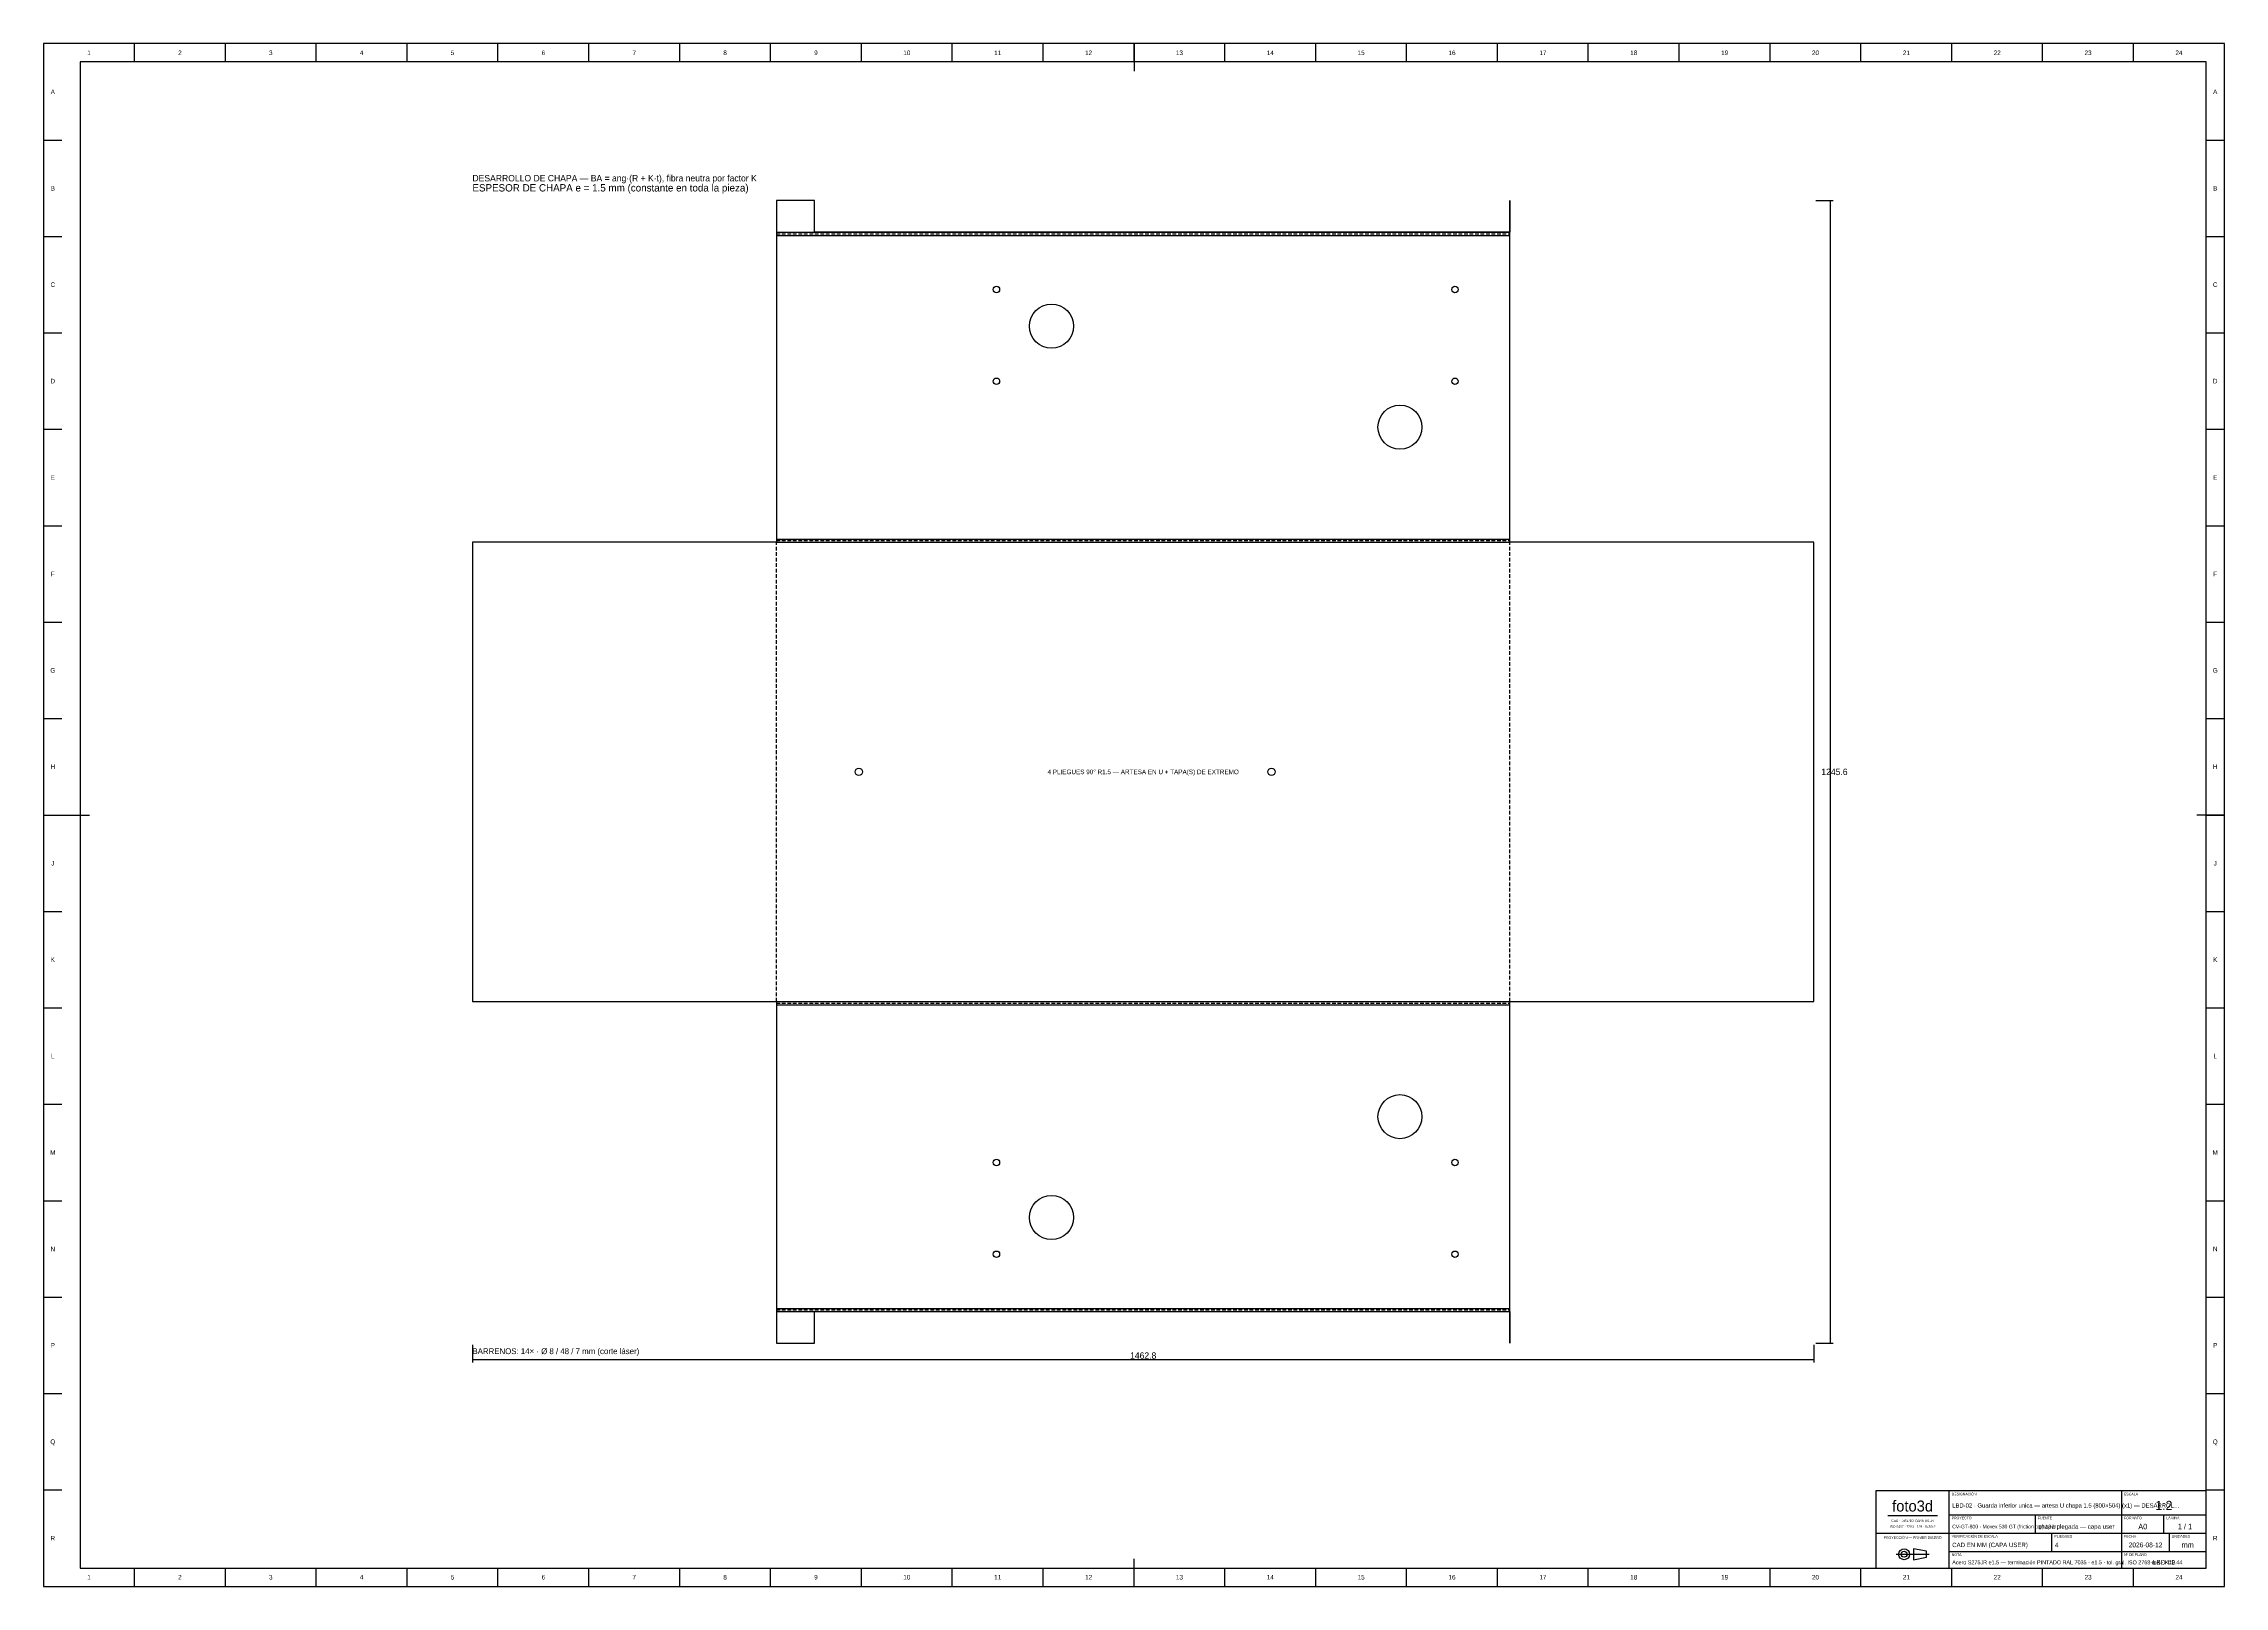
# Model space of a CAD drawing. Extents: x 0 to 2378, y 0 to 1682.
import ezdxf
from ezdxf.enums import TextEntityAlignment as Align

# ---------------------------------------------------------------- set-up
doc = ezdxf.new("R2010")
doc.units = 0
doc.linetypes.add('DASHED', pattern=[6, 4, -2])
for name, color, linetype in [('COTAS', 7, 'CONTINUOUS'), ('FINA', 7, 'CONTINUOUS'), ('NORMA', 7, 'CONTINUOUS'), ('PLIEGUE', 1, 'DASHED'), ('TEXTO', 7, 'CONTINUOUS'), ('VISIBLE', 7, 'CONTINUOUS')]:
    doc.layers.add(name, color=color, linetype=linetype)

msp = doc.modelspace()

# ---------------------------------------------------------------- linework, layer by layer
at = {"layer": 'COTAS'}
for p, q in [((1932.39, 1510.785), (1951.39, 1510.785)), ((1948.39, 265.215), (1948.39, 1510.785)), ((467.61, 263.215), (467.61, 244.215)), ((1930.39, 263.215), (1930.39, 244.215)), ((1932.39, 265.215), (1951.39, 265.215)), ((467.61, 247.215), (1930.39, 247.215))]:
    msp.add_line(p, q, dxfattribs=at)
for points in [[(1948.39, 1510.785), (1949.29, 1505.785), (1947.49, 1505.785)], [(1948.39, 265.215), (1949.29, 270.215), (1947.49, 270.215)], [(467.61, 247.215), (472.61, 248.115), (472.61, 246.315)], [(1930.39, 247.215), (1925.39, 248.115), (1925.39, 246.315)]]:
    msp.add_solid(points, dxfattribs=at)
at = {"layer": 'FINA'}
for p, q in [((2378, 1682), (0, 1682)), ((0, 1682), (0, 0)), ((99.0833, 1662), (99.0833, 1682)), ((198.1667, 1662), (198.1667, 1682)), ((297.25, 1662), (297.25, 1682)), ((396.3333, 1662), (396.3333, 1682)), ((495.4167, 1662), (495.4167, 1682)), ((594.5, 1662), (594.5, 1682)), ((693.5833, 1662), (693.5833, 1682)), ((792.6667, 1662), (792.6667, 1682)), ((891.75, 1662), (891.75, 1682)), ((990.8333, 1662), (990.8333, 1682)), ((1089.9167, 1662), (1089.9167, 1682)), ((1189, 1662), (1189, 1682)), ((1288.0833, 1662), (1288.0833, 1682)), ((1387.1667, 1662), (1387.1667, 1682)), ((1486.25, 1662), (1486.25, 1682)), ((1585.3333, 1662), (1585.3333, 1682)), ((1684.4167, 1662), (1684.4167, 1682)), ((1783.5, 1662), (1783.5, 1682)), ((1882.5833, 1662), (1882.5833, 1682)), ((1981.6667, 1662), (1981.6667, 1682)), ((2080.75, 1662), (2080.75, 1682)), ((2179.8333, 1662), (2179.8333, 1682)), ((2278.9167, 1662), (2278.9167, 1682)), ((2378, 0), (2378, 1682)), ((0, 1576.875), (20, 1576.875)), ((2358, 1576.875), (2378, 1576.875)), ((799, 1476.285), (1599, 1476.285)), ((0, 1471.75), (20, 1471.75)), ((799, 1472.895), (1599, 1472.895)), ((2358, 1471.75), (2378, 1471.75)), ((0, 1366.625), (20, 1366.625)), ((2358, 1366.625), (2378, 1366.625)), ((0, 1261.5), (20, 1261.5)), ((2358, 1261.5), (2378, 1261.5)), ((0, 1156.375), (20, 1156.375)), ((799, 1141.895), (1599, 1141.895)), ((2358, 1156.375), (2378, 1156.375)), ((799, 1138.505), (1599, 1138.505)), ((0, 1051.25), (20, 1051.25)), ((2358, 1051.25), (2378, 1051.25)), ((0, 946.125), (20, 946.125)), ((2358, 946.125), (2378, 946.125)), ((0, 841), (20, 841)), ((2358, 841), (2378, 841)), ((0, 735.875), (20, 735.875)), ((2358, 735.875), (2378, 735.875)), ((0, 630.75), (20, 630.75)), ((799, 637.505), (1599, 637.505)), ((799, 634.105), (1599, 634.105)), ((2358, 630.75), (2378, 630.75)), ((0, 525.625), (20, 525.625)), ((2358, 525.625), (2378, 525.625)), ((0, 420.5), (20, 420.5)), ((2358, 420.5), (2378, 420.5)), ((0, 315.375), (20, 315.375)), ((2358, 315.375), (2378, 315.375)), ((799, 303.105), (1599, 303.105)), ((799, 299.715), (1599, 299.715)), ((0, 210.25), (20, 210.25)), ((2358, 210.25), (2378, 210.25)), ((0, 105.125), (20, 105.125)), ((2358, 105.125), (2378, 105.125)), ((2011, 77.2), (2065, 77.2)), ((2078, 78), (2266, 78)), ((2172, 58), (2172, 78)), ((2266, 78), (2358, 78)), ((2312, 58), (2312, 78)), ((1998, 58), (2078, 58)), ((2078, 58), (2266, 58)), ((2190, 38), (2190, 58)), ((2266, 58), (2358, 58)), ((2318, 38), (2318, 58)), ((2020.06, 35), (2055.94, 35)), ((2078, 38), (2266, 38)), ((2266, 38), (2358, 38)), ((0, 0), (2378, 0)), ((99.0833, 0), (99.0833, 20)), ((198.1667, 0), (198.1667, 20)), ((297.25, 0), (297.25, 20)), ((396.3333, 0), (396.3333, 20)), ((495.4167, 0), (495.4167, 20)), ((594.5, 0), (594.5, 20)), ((693.5833, 0), (693.5833, 20)), ((792.6667, 0), (792.6667, 20)), ((891.75, 0), (891.75, 20)), ((990.8333, 0), (990.8333, 20)), ((1089.9167, 0), (1089.9167, 20)), ((1189, 0), (1189, 20)), ((1288.0833, 0), (1288.0833, 20)), ((1387.1667, 0), (1387.1667, 20)), ((1486.25, 0), (1486.25, 20)), ((1585.3333, 0), (1585.3333, 20)), ((1684.4167, 0), (1684.4167, 20)), ((1783.5, 0), (1783.5, 20)), ((1882.5833, 0), (1882.5833, 20)), ((1981.6667, 0), (1981.6667, 20)), ((2080.75, 0), (2080.75, 20)), ((2179.8333, 0), (2179.8333, 20)), ((2278.9167, 0), (2278.9167, 20))]:
    msp.add_line(p, q, dxfattribs=at)
at = {"layer": 'NORMA'}
for p, q in [((1189, 1682), (1189, 1652)), ((2358, 1662), (40, 1662)), ((40, 1662), (40, 20)), ((2358, 20), (2358, 1662)), ((0, 841), (50, 841)), ((2378, 841), (2348, 841)), ((2358, 104), (1998, 104)), ((1998, 104), (1998, 20)), ((2078, 20), (2078, 104)), ((2266, 20), (2266, 104)), ((2358, 20), (2358, 104)), ((1189, 0), (1189, 30)), ((40, 20), (2358, 20)), ((1998, 20), (2358, 20))]:
    msp.add_line(p, q, dxfattribs=at)
at = {"layer": 'PLIEGUE'}
for p, q in [((799, 1474.595), (1599, 1474.595)), ((799, 1140.195), (1599, 1140.195)), ((799, 637.505), (799, 1138.505)), ((1599, 637.505), (1599, 1138.505)), ((799, 635.805), (1599, 635.805)), ((799, 301.415), (1599, 301.415))]:
    msp.add_line(p, q, dxfattribs=at)
at = {"layer": 'TEXTO'}
for p, q in [((2053.18, 38.22), (2038.92, 40.98)), ((2038.92, 40.98), (2038.92, 29.02)), ((2038.92, 29.02), (2053.18, 31.78)), ((2053.18, 31.78), (2053.18, 38.22))]:
    msp.add_line(p, q, dxfattribs=at)
for radius in [5.98, 3.22]:
    msp.add_circle((2028.8, 35), radius, dxfattribs=at)
at = {"layer": 'VISIBLE'}
for p, q in [((840.75, 1510.785), (799, 1510.785)), ((799, 1510.785), (799, 1138.505)), ((840.75, 1476.285), (840.75, 1510.785)), ((1599, 1138.505), (1599, 1510.785)), ((1599, 1510.785), (1599, 1476.285)), ((1599, 1476.285), (840.75, 1476.285)), ((799, 1138.505), (467.61, 1138.505)), ((467.61, 1138.505), (467.61, 637.505)), ((1930.39, 1138.505), (1599, 1138.505)), ((1930.39, 637.505), (1930.39, 1138.505)), ((467.61, 637.505), (799, 637.505)), ((799, 637.505), (799, 265.215)), ((1599, 265.215), (1599, 637.505)), ((1599, 637.505), (1930.39, 637.505)), ((840.75, 265.215), (840.75, 299.715)), ((840.75, 299.715), (1599, 299.715)), ((1599, 299.715), (1599, 265.215)), ((799, 265.215), (840.75, 265.215))]:
    msp.add_line(p, q, dxfattribs=at)
for centre, radius in [((1039, 1413.895), 3.5), ((1539, 1413.895), 3.5), ((1099, 1373.895), 24), ((1039, 1313.895), 3.5), ((1539, 1313.895), 3.5), ((1479, 1263.895), 24), ((889, 888.005), 4), ((1339, 888.005), 4), ((1479, 512.105), 24), ((1039, 462.105), 3.5), ((1539, 462.105), 3.5), ((1099, 402.105), 24), ((1039, 362.105), 3.5), ((1539, 362.105), 3.5)]:
    msp.add_circle(centre, radius, dxfattribs=at)

# ---------------------------------------------------------------- texts
at = {"layer": 'COTAS'}
for s, p in [('1245.6', (1952.79, 888)), ('1462.8', (1199, 251.615))]:
    msp.add_text(s, height=7, dxfattribs=at).set_placement(p, align=Align.MIDDLE_CENTER)
at = {"layer": 'TEXTO'}
for s, height, p in [('1', 5, (49.5417, 1672)), ('2', 5, (148.625, 1672)), ('3', 5, (247.7083, 1672)), ('4', 5, (346.7917, 1672)), ('5', 5, (445.875, 1672)), ('6', 5, (544.9583, 1672)), ('7', 5, (644.0417, 1672)), ('8', 5, (743.125, 1672)), ('9', 5, (842.2083, 1672)), ('10', 5, (941.2917, 1672)), ('11', 5, (1040.375, 1672)), ('12', 5, (1139.4583, 1672)), ('13', 5, (1238.5417, 1672)), ('14', 5, (1337.625, 1672)), ('15', 5, (1436.7083, 1672)), ('16', 5, (1535.7917, 1672)), ('17', 5, (1634.875, 1672)), ('18', 5, (1733.9583, 1672)), ('19', 5, (1833.0417, 1672)), ('20', 5, (1932.125, 1672)), ('21', 5, (2031.2083, 1672)), ('22', 5, (2130.2917, 1672)), ('23', 5, (2229.375, 1672)), ('24', 5, (2328.4583, 1672)), ('A', 5, (10, 1629.4375)), ('A', 5, (2368, 1629.4375)), ('B', 5, (10, 1524.3125)), ('B', 5, (2368, 1524.3125)), ('C', 5, (10, 1419.1875)), ('C', 5, (2368, 1419.1875)), ('D', 5, (10, 1314.0625)), ('D', 5, (2368, 1314.0625)), ('E', 5, (10, 1208.9375)), ('E', 5, (2368, 1208.9375)), ('F', 5, (10, 1103.8125)), ('F', 5, (2368, 1103.8125)), ('G', 5, (10, 998.6875)), ('G', 5, (2368, 998.6875)), ('H', 5, (10, 893.5625)), ('4 PLIEGUES 90° R1.5 — ARTESA EN U + TAPA(S) DE EXTREMO', 5, (1199, 888.005)), ('H', 5, (2368, 893.5625)), ('J', 5, (10, 788.4375)), ('J', 5, (2368, 788.4375)), ('K', 5, (10, 683.3125)), ('K', 5, (2368, 683.3125)), ('L', 5, (10, 578.1875)), ('L', 5, (2368, 578.1875)), ('M', 5, (10, 473.0625)), ('M', 5, (2368, 473.0625)), ('N', 5, (10, 367.9375)), ('N', 5, (2368, 367.9375)), ('P', 5, (10, 262.8125)), ('P', 5, (2368, 262.8125)), ('Q', 5, (10, 157.6875)), ('Q', 5, (2368, 157.6875)), ('CAD · DISEÑO CAPA USER', 2.6, (2038, 71.6)), ('foto3d', 12, (2038, 87.6)), ('1:2', 10, (2312, 88.2)), ('R', 5, (10, 52.5625)), ('PROYECCIÓN — PRIMER DIEDRO', 2.8, (2038, 53.2)), ('ISO 5457 · 7200 · 129 · 5456-2', 2.6, (2038, 65.2)), ('2026-08-12', 5.2, (2292, 45.2)), ('A0', 6, (2289, 65.2)), ('1 / 1', 6, (2335, 65.2)), ('R', 5, (2368, 52.5625)), ('LBD-02', 5.2, (2312, 26.2)), ('mm', 6, (2338, 45.2)), ('1', 5, (49.5417, 10)), ('2', 5, (148.625, 10)), ('3', 5, (247.7083, 10)), ('4', 5, (346.7917, 10)), ('5', 5, (445.875, 10)), ('6', 5, (544.9583, 10)), ('7', 5, (644.0417, 10)), ('8', 5, (743.125, 10)), ('9', 5, (842.2083, 10)), ('10', 5, (941.2917, 10)), ('11', 5, (1040.375, 10)), ('12', 5, (1139.4583, 10)), ('13', 5, (1238.5417, 10)), ('14', 5, (1337.625, 10)), ('15', 5, (1436.7083, 10)), ('16', 5, (1535.7917, 10)), ('17', 5, (1634.875, 10)), ('18', 5, (1733.9583, 10)), ('19', 5, (1833.0417, 10)), ('20', 5, (1932.125, 10)), ('21', 5, (2031.2083, 10)), ('22', 5, (2130.2917, 10)), ('23', 5, (2229.375, 10)), ('24', 5, (2328.4583, 10))]:
    msp.add_text(s, height=height, dxfattribs=at).set_placement(p, align=Align.MIDDLE_CENTER)
for s, height, p in [('DESARROLLO DE CHAPA — BA = ang·(R + K·t), fibra neutra por factor K', 7, (467.61, 1531.785)), ('ESPESOR DE CHAPA e = 1.5 mm (constante en toda la pieza)', 8, (467.61, 1520.785)), ('BARRENOS: 14× · Ø 8 / 48 / 7 mm (corte láser)', 6.4, (467.61, 253.215)), ('DESIGNACIÓN', 2.8, (2080.6, 99.2)), ('ESCALA', 2.8, (2268.6, 99.2)), ('PROYECTO', 2.8, (2080.6, 73.2)), ('FUENTE', 2.8, (2174.6, 73.2)), ('FORMATO', 2.8, (2268.6, 73.2)), ('LÁMINA', 2.8, (2314.6, 73.2)), ('VERIFICACIÓN DE ESCALA', 2.8, (2080.6, 53.2)), ('PLIEGUES', 2.8, (2192.6, 53.2)), ('FECHA', 2.8, (2268.6, 53.2)), ('UNIDADES', 2.8, (2320.6, 53.2)), ('NOTA', 2.8, (2080.6, 33.2)), ('Nº DE PLANO', 2.8, (2268.6, 33.2))]:
    msp.add_text(s, height=height, dxfattribs=at).set_placement(p)
for s, height, p in [('LBD-02 · Guarda inferior unica — artesa U chapa 1.5 (800×504) (x1) — DESARROL…', 4.6627, (2081.2, 88.2)), ('CV-GT-800 · Movex 530 GT (friction top) 18 in…', 4, (2081.2, 65.2)), ('CAD EN MM (CAPA USER)', 4.8, (2081.2, 45.2)), ('chapa plegada — capa user', 4.8, (2175.2, 65.2)), ('4', 5.2, (2193.2, 45.2)), ('Acero S275JR e1.5 — terminación PINTADO RAL 7035 · e1.5 · tol. gral. ISO 2768-mK · K=0.44', 4.2714, (2081.2, 26.2))]:
    msp.add_text(s, height=height, dxfattribs=at).set_placement(p, align=Align.MIDDLE_LEFT)

doc.saveas('drawing.dxf')
